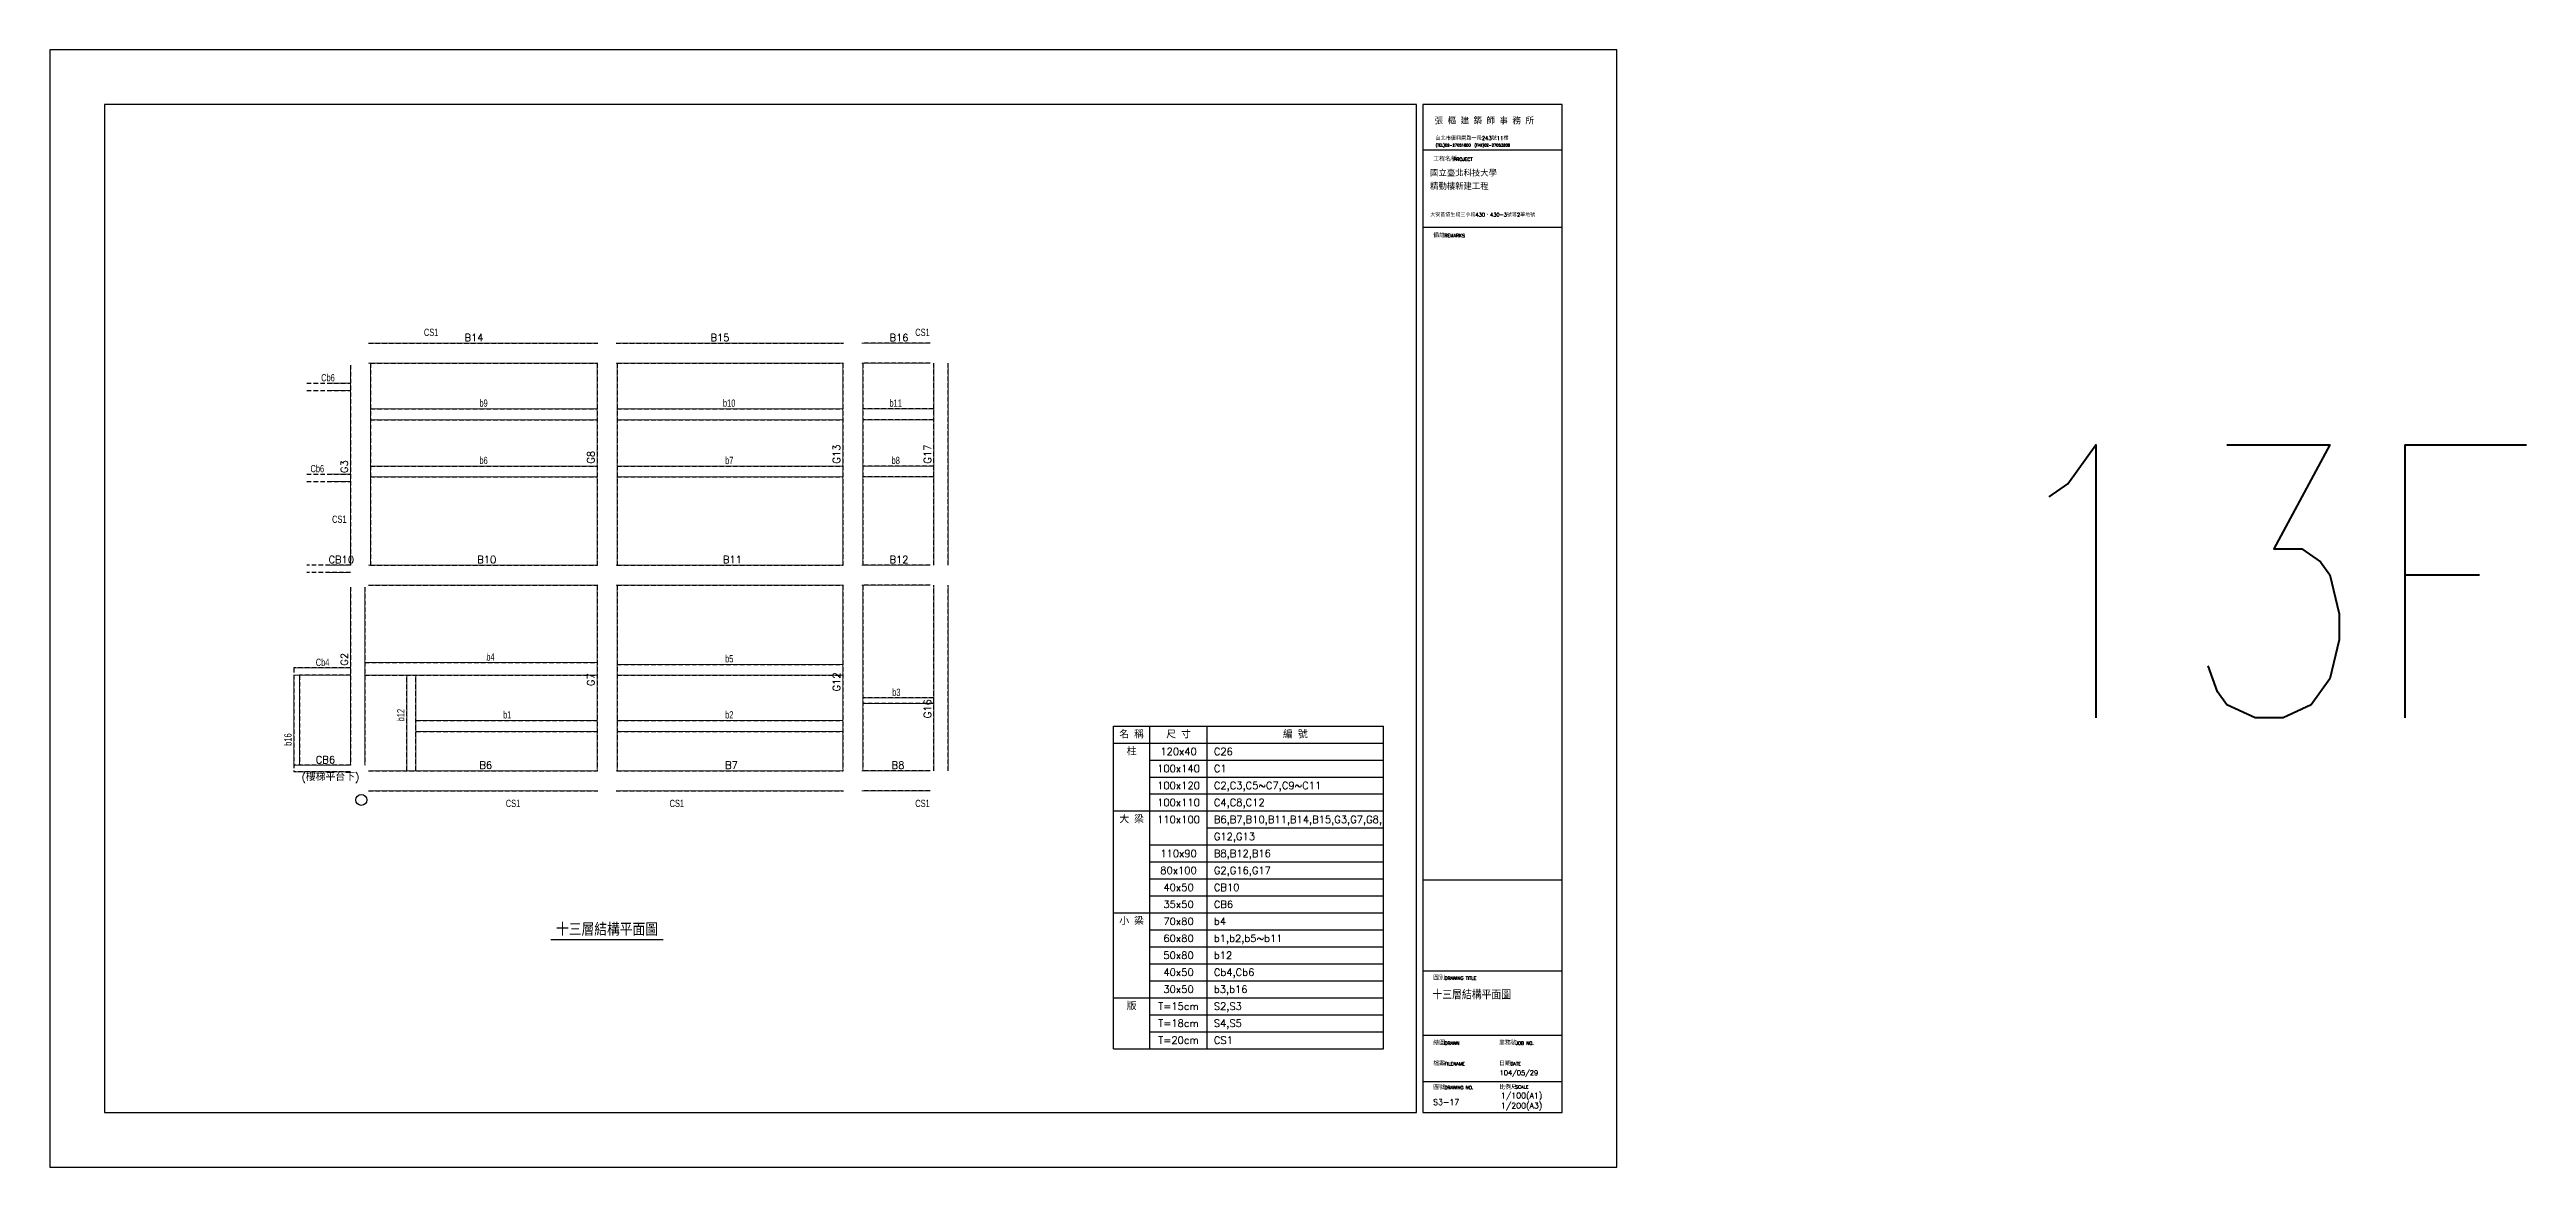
# Model space of a CAD drawing. Header units: millimetres. Extents: x -6716 to 14417, y -6142 to 137521.
# Drawn here: x -2 to 13608, y 18418 to 24563 of the extents above; entities that cross this region are included whole.
import ezdxf
from ezdxf.enums import TextEntityAlignment as Align

# ---------------------------------------------------------------- set-up
doc = ezdxf.new("R2010")
doc.units = ezdxf.units.MM
doc.header["$LTSCALE"] = 100
doc.linetypes.add('CENTER', pattern=[2, 1.25, -0.25, 0.25, -0.25])
doc.linetypes.add('HIDDEN', pattern=[0.375, 0.25, -0.125])
for name, color, linetype in [('0-BEAM01', 4, 'HIDDEN'), ('0-BEAM02', 241, 'HIDDEN'), ('0-NOTES', 7, 'Continuous'), ('0-TEXT01', 4, 'Continuous'), ('0-TEXT02', 241, 'Continuous'), ('0-TEXTN', 4, 'Continuous'), ('0-施工圖框$0$TEXT-圖框', 3, 'Continuous'), ('0-施工圖框$0$圖框', 7, 'Continuous'), ('CTEXT', 7, 'Continuous'), ('TEXT-標題', 3, 'Continuous'), ('TITLE', 7, 'Continuous')]:
    doc.layers.add(name, color=color, linetype=linetype)
for name, color, linetype, lineweight in [('RA-Beam-Edge2D', 65, 'Continuous', 15), ('RA-Beam-Name', 2, 'CENTER', 0), ('RA-Floor-Origin', 3, 'Continuous', 30), ('RA-Floor.BoundingBox', 55, 'Continuous', 20)]:
    doc.layers.add(name, color=color, linetype=linetype, lineweight=lineweight)
doc.styles.add('0-施工圖框$0$TXT', font='romans.shx', dxfattribs={"bigfont": 'chineset.shx'})
doc.styles.add('3-AUCAD', font='aucad.shx', dxfattribs={"width": 0.67, "height": 30, "bigfont": 'single.shx'})
doc.styles.add('CHINA', font='romans.shx', dxfattribs={"width": 0.8, "bigfont": 'china.shx'})

msp = doc.modelspace()

# ---------------------------------------------------------------- texts
at = {"color": 2, "lineweight": 25, "style": 'CHINA', "width": 0.8}
msp.add_text('13F', height=1500, dxfattribs=at).set_placement((13659.44622164056, 20889.28576786621), align=Align.RIGHT)
at = {"layer": '0-TEXT01', "style": '0-施工圖框$0$TXT'}
msp.add_text('(樓梯平台下)', height=40, dxfattribs=at).set_placement((1382.282173995841, 20543.31201657047))
at = {"layer": '0-TEXT02', "style": '3-AUCAD', "width": 0.67}
msp.add_text('b2', height=40, dxfattribs=at).set_placement((3709.582461865775, 20885.52091363299))
at = {"layer": '0-TEXTN', "style": '0-施工圖框$0$TXT'}
for s, p in [('名 稱', (5943.593186686802, 20797.10939706278)), ('柱', (5943.59318668685, 20703.77606365884)), ('120x40', (6201.333530624092, 20703.77606365884)), ('尺 寸', (6201.333530624045, 20797.10939706278)), ('編 號', (6843.395567423749, 20797.10939706277)), ('100x140', (6201.333530624069, 20610.44273034014)), ('100x120', (6201.333530624045, 20517.10939702143)), ('100x110', (6201.333530624045, 20423.77606369878)), ('大 梁', (5943.593186686822, 20330.44273027257)), ('110x100', (6201.333530624078, 20330.44273029467)), ('110x90', (6201.333530624084, 20143.77606365854)), ('80x100', (6201.333530624044, 20050.44273036465)), ('40x50', (6201.33353062393, 19957.10939702242)), ('35x50', (6201.33353062393, 19863.77606371896)), ('小 梁', (5943.593186686879, 19770.44273040359)), ('70x80', (6201.333530624063, 19770.44273039284)), ('50x80', (6201.333530624103, 19583.77606370837)), ('60x80', (6201.333530624096, 19677.1093970506)), ('40x50', (6201.33353062398, 19490.44273036421)), ('版', (5943.593186686647, 19303.7760637079)), ('30x50', (6201.33353062398, 19397.10939701306)), ('T=15cm', (6201.33353062378, 19303.77606372389)), ('T=18cm', (6201.333530624012, 19210.44273041941)), ('T=20cm', (6201.333530624011, 19117.10939711978))]:
    msp.add_text(s, height=40, dxfattribs=at).set_placement(p, align=Align.MIDDLE_CENTER)
for s, p in [('C26', (6395.154857250441, 20683.77606365882)), ('C1', (6395.154857250417, 20590.44273034012)), ('C2,C3,C5~C7,C9~C11', (6395.154857250393, 20497.10939702142)), ('C4,C8,C12', (6395.154857250393, 20403.77606369877)), ('B6,B7,B10,B11,B14,B15,G3,G7,G8,', (6395.154857250412, 20310.44273032548)), ('G12,G13', (6395.154857250412, 20217.10939703159)), ('B8,B12,B16', (6395.15485725048, 20123.77606360792)), ('G2,G16,G17', (6395.15485725044, 20030.44273031403)), ('CB10', (6395.154857250263, 19937.10939705322)), ('CB6', (6395.154857250263, 19843.77606374977)), ('b4', (6395.154857250353, 19750.44273039257)), ('b1,b2,b5~b11', (6395.154857250386, 19657.10939705034)), ('b12', (6395.154857250393, 19563.7760637081)), ('Cb4,Cb6', (6395.15485725027, 19470.44273036395)), ('b3,b16', (6395.15485725027, 19377.10939701279)), ('S2,S3', (6395.154857250128, 19283.7760637179)), ('S4,S5', (6395.154857250244, 19190.44273041343)), ('CS1', (6395.154857250242, 19097.1093971138))]:
    msp.add_text(s, height=40, dxfattribs=at).set_placement(p)
at = {"layer": '0-施工圖框$0$TEXT-圖框', "color": 3, "style": '0-施工圖框$0$TXT'}
msp.add_text('104/05/29', height=26.88000000515021, dxfattribs=at).set_placement((7965.592879682878, 18924.36866532472))
at = {"layer": '0-施工圖框$0$圖框', "color": 4, "style": '0-施工圖框$0$TXT'}
for s, height, p in [('張 樞 建 築 師 事 務 所', 34.99999999949068, (7608.270525533291, 24151.9152318279)), ('工程名稱', 23.99999999965075, (7600.650118345024, 23949.12675578864)), ('台北市復興南路一段243號11樓', 20.99999999969441, (7612.872073444193, 24064.50798617639)), ('(TEL)02-27051800  (FAX)02-27053208', 14.69999999978609, (7614.440380500815, 24029.40335208258)), ('PROJECT', 17.99999999973807, (7711.913256959533, 23950.38727777145)), ('備註', 23.99999999965075, (7600.650118345024, 23529.55218394186)), ('REMARKS', 17.99999999973807, (7662.970736681616, 23530.81270592467)), ('圖別', 23.99999999965075, (7600.650118345063, 19447.85707581967)), ('DRAWING TITLE', 17.99999999973807, (7662.970736681655, 19449.11759780247)), ('繪圖', 23.99999999965075, (7600.650118345063, 19090.59389470796)), ('DRAWN', 17.99999999973807, (7662.970736681655, 19091.85441669076)), ('業務號', 23.99999999965075, (7962.783231929792, 19090.59389470796)), ('JOB NO.', 17.99999999973807, (8053.939764117407, 19091.85441669076)), ('檔案', 23.99999999965075, (7600.650118345063, 18977.19450902518)), ('FILENAME', 17.99999999973807, (7662.970736681655, 18978.45503100798)), ('日期', 23.99999999965075, (7962.783231929792, 18977.19450902518)), ('DATE', 17.99999999973807, (8025.103850266383, 18978.45503100798)), ('圖號', 23.99999999965075, (7600.650118345063, 18846.58824914398)), ('DRAWING NO.', 17.99999999973807, (7662.970736681655, 18847.84877112679)), ('比例尺', 23.99999999965075, (7963.572485260906, 18846.68186307528)), ('SCALE', 17.99999999973807, (8051.108884936386, 18850.9760780171))]:
    msp.add_text(s, height=height, dxfattribs=at).set_placement(p)
at = {"layer": '0-施工圖框$0$圖框', "color": 3, "style": '0-施工圖框$0$TXT'}
for s, height, p in [('精勤樓新建工程', 34.01999999950495, (7583.763868425257, 23792.17271873348)), ('國立臺北科技大學', 34.01999999950495, (7583.763868425257, 23865.11630839457)), ('大安區懷生段三小段430、430-3號等2筆地號', 20.41199999970297, (7584.911685709261, 23644.24046310564))]:
    msp.add_text(s, height=height, dxfattribs=at).set_placement(p)
at = {"layer": 'CTEXT', "style": '0-施工圖框$0$TXT'}
msp.add_text('十三層結構平面圖', height=70, dxfattribs=at).set_placement((3060.778383079712, 19690.76744935584), align=Align.CENTER)
at = {"layer": 'RA-Beam-Name', "style": '3-AUCAD', "width": 0.67}
for s, p in [('CS1', (2054.59232181443, 22987.90123167875)), ('CS1', (4754.592316569221, 22987.90121156218)), ('Cb6', (1490.119434445557, 22738.85411400779)), ('b9', (2359.58246336905, 22598.85430364132)), ('b10', (3697.780621457831, 22598.85428170679)), ('b11', (4612.780621457799, 22598.85416392798)), ('b6', (2359.582463369033, 22283.85419253819)), ('b7', (3709.582463369032, 22283.85419253819)), ('b8', (4624.582463369032, 22283.85431031696)), ('Cb6', (1431.458744572402, 22238.85411400779)), ('CS1', (1549.923487246916, 21960.4984157116)), ('b4', (2397.648891943055, 21203.8542416443)), ('b5', (3709.582463296297, 21193.8542416444)), ('Cb4', (1460.280631744928, 21173.8542036451)), ('b3', (4627.706271220813, 21009.35422114845)), ('b1', (2489.583304168812, 20885.52091363301)), ('CS1', (2504.5923201455, 20398.7384538454)), ('CS1', (3404.592315317524, 20398.73845575275)), ('CS1', (4754.592316092384, 20398.73845575275))]:
    msp.add_text(s, height=40, dxfattribs=at).set_placement(p)
at = {"layer": 'RA-Beam-Name', "style": '0-施工圖框$0$TXT'}
for s, p in [('B14', (2277.592900968549, 22958.85446099755)), ('B15', (3629.46810771148, 22958.85446099754)), ('B16', (4612.780621462013, 22958.85434369559)), ('CB10', (1530.182788528694, 21738.85445909022)), ('B10', (2347.780621463127, 21738.85446099755)), ('B11', (3697.780621457801, 21738.85446099754)), ('B12', (4612.7806214578, 21738.8543436956)), ('CB6', (1460.280627742624, 20638.85422496317)), ('B6', (2359.58246073193, 20608.85447767262)), ('B7', (3709.582460668054, 20608.85447725736)), ('B8', (4624.582460668053, 20608.85435968934))]:
    msp.add_text(s, height=40, dxfattribs=at).set_placement(p)
for s, p in [('G8', (2992.344047944235, 22286.32172641013)), ('G13', (4342.344047944234, 22286.32172641013)), ('G17', (4842.344047944473, 22286.32172640883)), ('G3', (1637.344047944235, 22234.80322382191)), ('G2', (1637.344684315977, 21175.90699090578)), ('G7', (2992.344047944236, 21063.36729898275)), ('G12', (4342.344047944236, 21034.12359357427)), ('G16', (4842.344048003847, 20886.60463480416))]:
    msp.add_text(s, height=40, rotation=90, dxfattribs=at).set_placement(p)
at = {"layer": 'RA-Beam-Name', "style": '3-AUCAD', "width": 0.67}
for s, p in [('b12', (1947.345854250548, 20869.802982881)), ('b16', (1327.344193815726, 20735.32888332778))]:
    msp.add_text(s, height=40, rotation=90, dxfattribs=at).set_placement(p)
at = {"layer": 'TEXT-標題', "ltscale": 200, "style": '0-施工圖框$0$TXT'}
for s, height, p in [('十三層結構平面圖', 45, (7596.50763054552, 19342.32691750654)), ('S3-17', 31.5, (7600.313393169044, 18760.81423593403)), ('1/100(A1)', 31.5, (7972.977422653338, 18797.08089736478)), ('1/200(A3)', 31.5, (7972.977422653338, 18741.82457017679))]:
    msp.add_text(s, height=height, dxfattribs=at).set_placement(p)

# ---------------------------------------------------------------- linework, layer by layer
at = {"layer": '0-BEAM01'}
for p, q in [((1750.778386466204, 22947.95025106927), (3010.778386466205, 22947.95025106927)), ((3110.778386466205, 22947.95025106927), (4360.778386466204, 22947.95025106927)), ((4835.778383009135, 22947.95013376603), (4460.778383068739, 22947.95013376733)), ((1650.778383079683, 22827.95013376733), (1650.778383079683, 21727.95025710077)), ((1760.778383079683, 22837.95025106927), (3005.778383079682, 22837.95025106928)), ((1760.778383079683, 22837.95025106927), (1760.778383079683, 21727.95025106927)), ((3005.778383079682, 22837.95025106928), (3005.778383079682, 21727.95025106927)), ((3115.778383079683, 22837.95025106927), (4355.778383079682, 22837.95025106927)), ((3115.778383079683, 22837.95025106927), (3115.778383079683, 21727.95025106927)), ((4355.778383079682, 22837.95025106927), (4355.778383079682, 21727.95025106927)), ((4835.778383009135, 22837.95013376733), (4465.778383079682, 22837.95013376732)), ((4465.778383079682, 22837.95013376732), (4465.778383079683, 21727.95013376733)), ((4855.778383020078, 21727.95013376603), (4855.778383020078, 22837.95013376603)), ((4935.778383020078, 21727.95013376603), (4935.778383020078, 22837.95013376603)), ((1650.778383079682, 21727.95025106927), (1410.79965556017, 21727.95024881817)), ((1650.778383454898, 21687.95025106927), (1410.79965556017, 21687.95024881817)), ((1760.778383079683, 21727.95025106927), (3005.778383079682, 21727.95025106927)), ((3115.778383079683, 21727.95025106927), (4355.778383079682, 21727.95025106927)), ((4835.778383009135, 21727.95013376603), (4465.778383079683, 21727.95013376733)), ((1650.778383079683, 21607.95013376733), (1650.778386536752, 20627.95024487039)), ((1730.778383079683, 21607.95013376733), (1730.778383079683, 20627.95024487039)), ((1750.778383079683, 21617.95025106927), (3005.778383079682, 21617.95025106927)), ((3005.778383079682, 21617.95025106927), (3005.778383079683, 20597.95024531481)), ((3115.778383079683, 21617.95025106927), (3115.778383079683, 20597.95024539459)), ((3115.778383079683, 21617.95025106927), (4355.778383079682, 21617.95025106927)), ((4355.778383079682, 21617.95025106927), (4355.778383079682, 20597.9502453946)), ((4465.778383079682, 21617.95013376732), (4465.778383079682, 20597.95012761362)), ((4835.778383009135, 21617.95013376603), (4465.778383079682, 21617.95013376732)), ((4855.778383079682, 20597.95012804399), (4855.778383079682, 21617.95013376603)), ((4935.778383079682, 20597.95012804399), (4935.778383079682, 21617.95013376603)), ((1650.77840210529, 20627.95001408122), (1340.778396740872, 20627.95001598856)), ((1650.778401855146, 20592.95001408122), (1340.778396490728, 20592.95001598856)), ((1750.77838306874, 20597.95024631687), (3005.778383079683, 20597.95024531481)), ((3115.778383079683, 20597.95024539459), (4355.778383079682, 20597.9502453946)), ((4835.778383009135, 20597.95012804528), (4465.778383079682, 20597.95012761362)), ((1750.77838306874, 20487.95024631687), (3010.77838306874, 20487.95024531082)), ((3110.77838306874, 20487.95024539459), (4360.778383068739, 20487.95024539459)), ((4835.778383009135, 20487.95012803953), (4460.778383068739, 20487.95012760787))]:
    msp.add_line(p, q, dxfattribs=at)
at = {"layer": '0-BEAM02'}
for p, q in [((1410.784224036847, 22727.94992014428), (1650.785443547879, 22727.9499230053)), ((1410.784224513682, 22687.94992014428), (1650.785444024715, 22687.9499230053)), ((1760.778383079683, 22587.94995304606), (3005.778383079682, 22587.94995304603)), ((1760.778383079683, 22527.94995304606), (3005.778383079682, 22527.94995304603)), ((3115.778383079683, 22587.94995304607), (4355.778383079682, 22587.94995304603)), ((3115.778383079683, 22527.94995304607), (4355.778383079682, 22527.94995304603)), ((4855.778383020078, 22587.94995399971), (4465.778383079682, 22587.94995399971)), ((4855.778383020078, 22527.94995399971), (4465.778383079682, 22527.94995399971)), ((1410.777163568651, 22227.94992014428), (1650.778383079683, 22227.9499230053)), ((1410.777164045485, 22187.94992014428), (1650.778383556518, 22187.9499230053)), ((1760.778383079683, 22272.94996067543), (3005.778383079682, 22272.94996067542)), ((1760.778383079683, 22212.94996067545), (3005.778383079682, 22212.94996067545)), ((3115.778383079684, 22272.94996067543), (4355.778383079682, 22272.94996067543)), ((3115.778383079684, 22212.94996067545), (4355.778383079682, 22212.94996067546)), ((4855.778383020077, 22272.94996162914), (4465.778383079682, 22272.94996162913)), ((4855.778383020077, 22212.94996162915), (4465.778383079682, 22212.94996162913)), ((1650.778383079683, 21162.95000978159), (1340.778403643285, 21162.94997765204)), ((1340.778403643285, 21162.94997765205), (1340.778395835077, 20592.95001598856)), ((1370.778403183979, 21122.94998081234), (1370.778396236971, 20627.95001580096)), ((1650.778387293395, 21122.95000978159), (1370.778403183979, 21122.94998081234)), ((1730.778384510186, 21192.95000978163), (3005.778383079682, 21192.95000978157)), ((1730.778384510186, 21122.95000978159), (3005.778383079682, 21122.95000978157)), ((1960.780067685758, 20597.95024614919), (1960.780067685757, 21122.95000978158)), ((2010.780067685758, 20597.95024610927), (2010.780067685757, 21122.95000978158)), ((3115.778383079683, 21182.95000978162), (4355.778383079682, 21182.95000978156)), ((3115.778383079683, 21122.95000978159), (4355.778383079682, 21122.95000978156)), ((4855.778383079682, 20998.45024439355), (4465.778383139287, 20998.45024439355)), ((4855.778383079682, 20968.45024439355), (4465.778383139287, 20968.45024439355)), ((2010.780067685758, 20874.61668177023), (3005.778383079682, 20874.61668177024)), ((3115.778383079683, 20874.61668177022), (4355.778383079682, 20874.61668177025)), ((2010.780067685758, 20814.61668177025), (3005.778383079682, 20814.61668177026)), ((3115.778383079683, 20814.61668177025), (4355.778383079682, 20814.61668177026))]:
    msp.add_line(p, q, dxfattribs=at)
at = {"layer": '0-NOTES'}
for p, q in [((5843.752125758627, 19070.44273095531), (5843.7521257585, 20843.77606372942)), ((5843.7521257585, 20843.77606372942), (7327.558321214613, 20843.77606372942)), ((6043.434247615405, 19070.44273095531), (6043.434247615279, 20843.77606372942)), ((6359.232813632938, 19070.44273095531), (6359.23281363287, 20843.77606372942)), ((7327.558321214601, 19070.44273094074), (7327.558321214613, 20843.77606372942)), ((5843.7521257585, 20750.44273039611), (7327.558321214613, 20750.44273039611)), ((5843.752125758479, 20377.1093970361), (7327.558321214606, 20377.1093970361)), ((5843.752125758519, 19817.10939707045), (7327.558321214588, 19817.10939707045)), ((5843.752125758403, 19350.44273037457), (7327.558321214487, 19350.44273037409)), ((5843.752125758627, 19070.44273095531), (7327.558321214594, 19070.4427309553))]:
    msp.add_line(p, q, dxfattribs=at)
at = {"layer": '0-NOTES', "color": 3}
for p, q in [((6043.434247615413, 20657.10939698329), (7327.558321214755, 20657.10939698329)), ((6043.43424761539, 20563.77606366459), (7327.558321214731, 20563.77606366459)), ((6043.434247615366, 20470.44273034588), (7327.558321214708, 20470.44273034588)), ((6359.232813632835, 20283.77606359716), (7327.558321214594, 20283.77606359716)), ((6043.434247615292, 20190.44273030327), (7327.558321214627, 20190.44273030327)), ((6043.43424761526, 20097.10939700938), (7327.558321214594, 20097.10939700938)), ((6043.434247615227, 20003.77606371549), (7327.558321214568, 20003.77606371549)), ((6043.434247615194, 19910.44273042159), (7327.558321214536, 19910.44273042159)), ((6043.434247615308, 19723.77606372822), (7327.558321214649, 19723.77606372822)), ((6043.434247615319, 19630.44273038598), (7327.55832121466, 19630.44273038598)), ((6043.434247615337, 19537.10939703483), (7327.558321214678, 19537.10939703483)), ((6043.434247615362, 19443.77606368367), (7327.558321214704, 19443.77606368367)), ((6043.434247615298, 19257.10939707448), (7327.558321214552, 19257.10939707447)), ((6043.434247615296, 19163.77606377485), (7327.55832121455, 19163.77606377484))]:
    msp.add_line(p, q, dxfattribs=at)
at = {"layer": '0-施工圖框$0$圖框', "color": 1}
for p, q in [((8310.000024596713, 24260.00003748279), (7544.147236793338, 24260.00003748279)), ((7544.147236793338, 24260.00003748279), (7544.147236793422, 19995.93289710649)), ((8310.000024596797, 19995.93289710649), (8310.000024596713, 24260.00003748279)), ((8310.000024596713, 24010.00003748644), (7544.147236793338, 24010.00003748644)), ((8310.000024596713, 23585.00003749262), (7544.147236793338, 23585.00003749262)), ((7544.147236793298, 19995.93289710648), (7544.147236793377, 18720.0000375634)), ((8310.000024596713, 19995.93289710649), (7544.147236793298, 19995.93289710649)), ((8310.000024596753, 18720.0000375634), (8310.000024596713, 19995.93289710648)), ((8310.000024596753, 19495.93289711376), (7544.147236793377, 19495.93289711376)), ((8310.000024596753, 19142.64175528607), (7544.147236793377, 19142.64175528607)), ((8310.000024596753, 18889.1329285052), (7544.147236793377, 18889.1329285052)), ((7544.147236793377, 18720.0000375634), (8310.000024596753, 18720.0000375634))]:
    msp.add_line(p, q, dxfattribs=at)
at = {"layer": 'Defpoints'}
for points in [[(2.362934174016118e-05, 18420.00003756777), (8610.000024631678, 18420.00003756777), (8610.000024631678, 24560.00003747841), (2.362934174016118e-05, 24560.00003747841)], [(300.0000236642663, 18720.0000375634), (7508.419288277732, 18720.0000375634), (7508.419288277732, 24260.00003748279), (300.0000236642663, 24260.00003748279)]]:
    msp.add_lwpolyline(points, close=True, dxfattribs=at)
at = {"layer": 'RA-Beam-Edge2D'}
for p, q in [((1750.778386466204, 22947.95025106927), (3010.778383079683, 22947.95025106927)), ((3110.778386466205, 22947.95025106927), (4360.778383079682, 22947.95025106927)), ((4460.778383068739, 22947.95013376733), (4835.778383009136, 22947.95013376604)), ((1650.778383079683, 21727.95025710077), (1650.778383079683, 22827.95013376733)), ((1750.778383079683, 22837.95025106927), (3010.778383079683, 22837.95025106927)), ((1760.778383079683, 21727.95025106927), (1760.778383079682, 22827.95013376733)), ((3005.778383079682, 21727.95025106927), (3005.778383079683, 22827.95013281365)), ((3110.778383079683, 22837.95025106927), (4360.778383079682, 22837.95025106927)), ((3115.778383079683, 21727.95025106927), (3115.778383079683, 22827.95013281365)), ((4355.778383079682, 21727.95025106927), (4355.778383079683, 22827.95013376733)), ((4460.778383079682, 22837.95013376732), (4835.778383009135, 22837.95013376733)), ((4465.778383079683, 21727.95013376733), (4465.778383079683, 22827.95013376733)), ((4855.778383020078, 21727.95013376603), (4855.778383020078, 22837.95013376603)), ((4935.778383020078, 21727.95013376603), (4935.778383020078, 22837.95013376603)), ((1530.784242573937, 22687.94992157479), (1650.778383079683, 22687.94992300522)), ((1530.785472932926, 22727.9499215748), (1650.778383079683, 22727.94992300521)), ((1760.778383079683, 22587.94995304606), (3005.778383079682, 22587.94995304603)), ((1760.778383079683, 22527.94995304606), (3005.778383079682, 22527.94995304603)), ((3115.778383079683, 22587.94995304607), (4355.778383079682, 22587.94995304603)), ((3115.778383079683, 22527.94995304607), (4355.778383079682, 22527.94995304603)), ((4465.778383079682, 22587.94995399971), (4855.778383020078, 22587.94995399971)), ((4465.778383079682, 22527.94995399971), (4855.778383020078, 22527.94995399971)), ((1530.784242752707, 22227.94992157487), (1650.778383079683, 22227.94992300531)), ((1530.784242752707, 22187.94992157487), (1650.778383079683, 22187.94992300531)), ((1760.778383079683, 22272.94996067543), (3005.778383079682, 22272.94996067542)), ((1760.778383079683, 22212.94996067545), (3005.778383079682, 22212.94996067545)), ((3115.778383079684, 22272.94996067543), (4355.778383079682, 22272.94996067543)), ((3115.778383079684, 22212.94996067545), (4355.778383079682, 22212.94996067546)), ((4465.778383079682, 22272.94996162913), (4855.778383020077, 22272.94996162914)), ((4465.778383079682, 22212.94996162913), (4855.778383020077, 22212.94996162915)), ((1530.778412583983, 21727.95024994362), (1650.778383079683, 21727.95025106927)), ((1530.778412583982, 21687.95024994362), (1650.778383079683, 21687.95025106927)), ((1750.778383079683, 21727.95025106927), (3010.778383079683, 21727.95025106927)), ((3110.778383079683, 21727.95025106927), (4360.778383079682, 21727.95025106927)), ((4460.778383079682, 21727.95013376735), (4835.778383009136, 21727.95013376603)), ((1650.778386536752, 20627.95024487039), (1650.778383079683, 21607.95013376733)), ((1730.778383079683, 20627.95024487039), (1730.778383079683, 21607.95013376733)), ((1750.778383079683, 21617.95025106927), (3010.778383079683, 21617.95025106927)), ((3005.778383079683, 20607.95012709161), (3005.778383079682, 21607.95013281365)), ((3110.778383079683, 21617.95025106927), (4360.778383079682, 21617.95025106927)), ((3115.778383079683, 20607.95012709161), (3115.778383079683, 21607.95013281365)), ((4355.778383079682, 20607.95012804528), (4355.778383079682, 21607.95013376733)), ((4460.778383079682, 21617.95013376734), (4835.778383009135, 21617.95013376603)), ((4465.778383079682, 20607.95012804528), (4465.778383079682, 21607.95013376732)), ((4855.778383079682, 20597.95012804399), (4855.778383079682, 21617.95013376603)), ((4935.778383079682, 20597.95012804399), (4935.778383079682, 21617.95013376603)), ((1340.778403643285, 21162.94997765204), (1650.778384649475, 21162.95000978159)), ((1340.778396314528, 20627.95001598856), (1340.778403095341, 21122.94997770849)), ((1340.778403095341, 21122.94997770849), (1650.77838479058, 21122.95000978159)), ((1370.778396236971, 20627.95001580096), (1370.778403183979, 21122.94998081234)), ((1730.778384510186, 21192.95000978163), (3005.778383079682, 21192.95000978157)), ((1730.778384510186, 21122.95000978159), (3005.778383079682, 21122.95000978157)), ((1960.780067685758, 20597.95024614919), (1960.780067685757, 21122.95000978158)), ((2010.780067685758, 20597.95024610927), (2010.780067685757, 21122.95000978158)), ((3115.778383079683, 21182.95000978162), (4355.778383079682, 21182.95000978156)), ((3115.778383079683, 21122.95000978159), (4355.778383079682, 21122.95000978156)), ((4465.778383139287, 20998.45024439355), (4855.778383079682, 20998.45024439355)), ((4465.778383139287, 20968.45024439355), (4855.778383079682, 20968.45024439355)), ((2010.780067685758, 20874.61668177023), (3005.778383079683, 20874.61668177024)), ((3115.778383079683, 20874.61668177022), (4355.778383079682, 20874.61668177025)), ((2010.780067685758, 20814.61668177025), (3005.778383079683, 20814.61668177026)), ((3115.778383079683, 20814.61668177025), (4355.778383079682, 20814.61668177026)), ((1340.778396740872, 20627.95001598856), (1650.77840210529, 20627.95001408122)), ((1340.778396490728, 20592.95001598856), (1650.778401855146, 20592.95001408122)), ((1750.77838306874, 20597.95024631687), (3010.778383079683, 20597.95024531082)), ((3110.778383079683, 20597.95024539459), (4360.778383079682, 20597.95024539459)), ((4460.778383079682, 20597.95012760779), (4835.778383009135, 20597.95012804528)), ((1750.77838306874, 20487.95024631687), (3010.778383079683, 20487.95024531082)), ((3110.77838306874, 20487.95024539459), (4360.778383079682, 20487.95024539459)), ((4460.778383068739, 20487.95012760787), (4835.778383009136, 20487.95012803953))]:
    msp.add_line(p, q, dxfattribs=at)
at = {"layer": 'RA-Floor-Origin'}
msp.add_circle((1710.778383079682, 20437.95025080825), 30, dxfattribs=at)
at = {"layer": 'RA-Floor.BoundingBox', "const_width": 5}
msp.add_lwpolyline([(2.362934174016118e-05, 24560.00003747841), (8610.000024631678, 24560.00003747841), (8610.000024631678, 18420.00003756777), (2.362934174016118e-05, 18420.00003756777)], close=True, dxfattribs=at)
at = {"layer": 'TITLE', "color": 1}
msp.add_line((2751.386298330624, 19670.76744935583), (3370.170467828742, 19670.76744935584), dxfattribs=at)

msp.set_redraw_order([(e.dxf.handle, doc.entitydb.next_handle()) for e in msp.query("TEXT MTEXT ATTDEF DIMENSION ARC_DIMENSION")])  # texts and dimensions are drawn at this point

doc.saveas('drawing.dxf')
